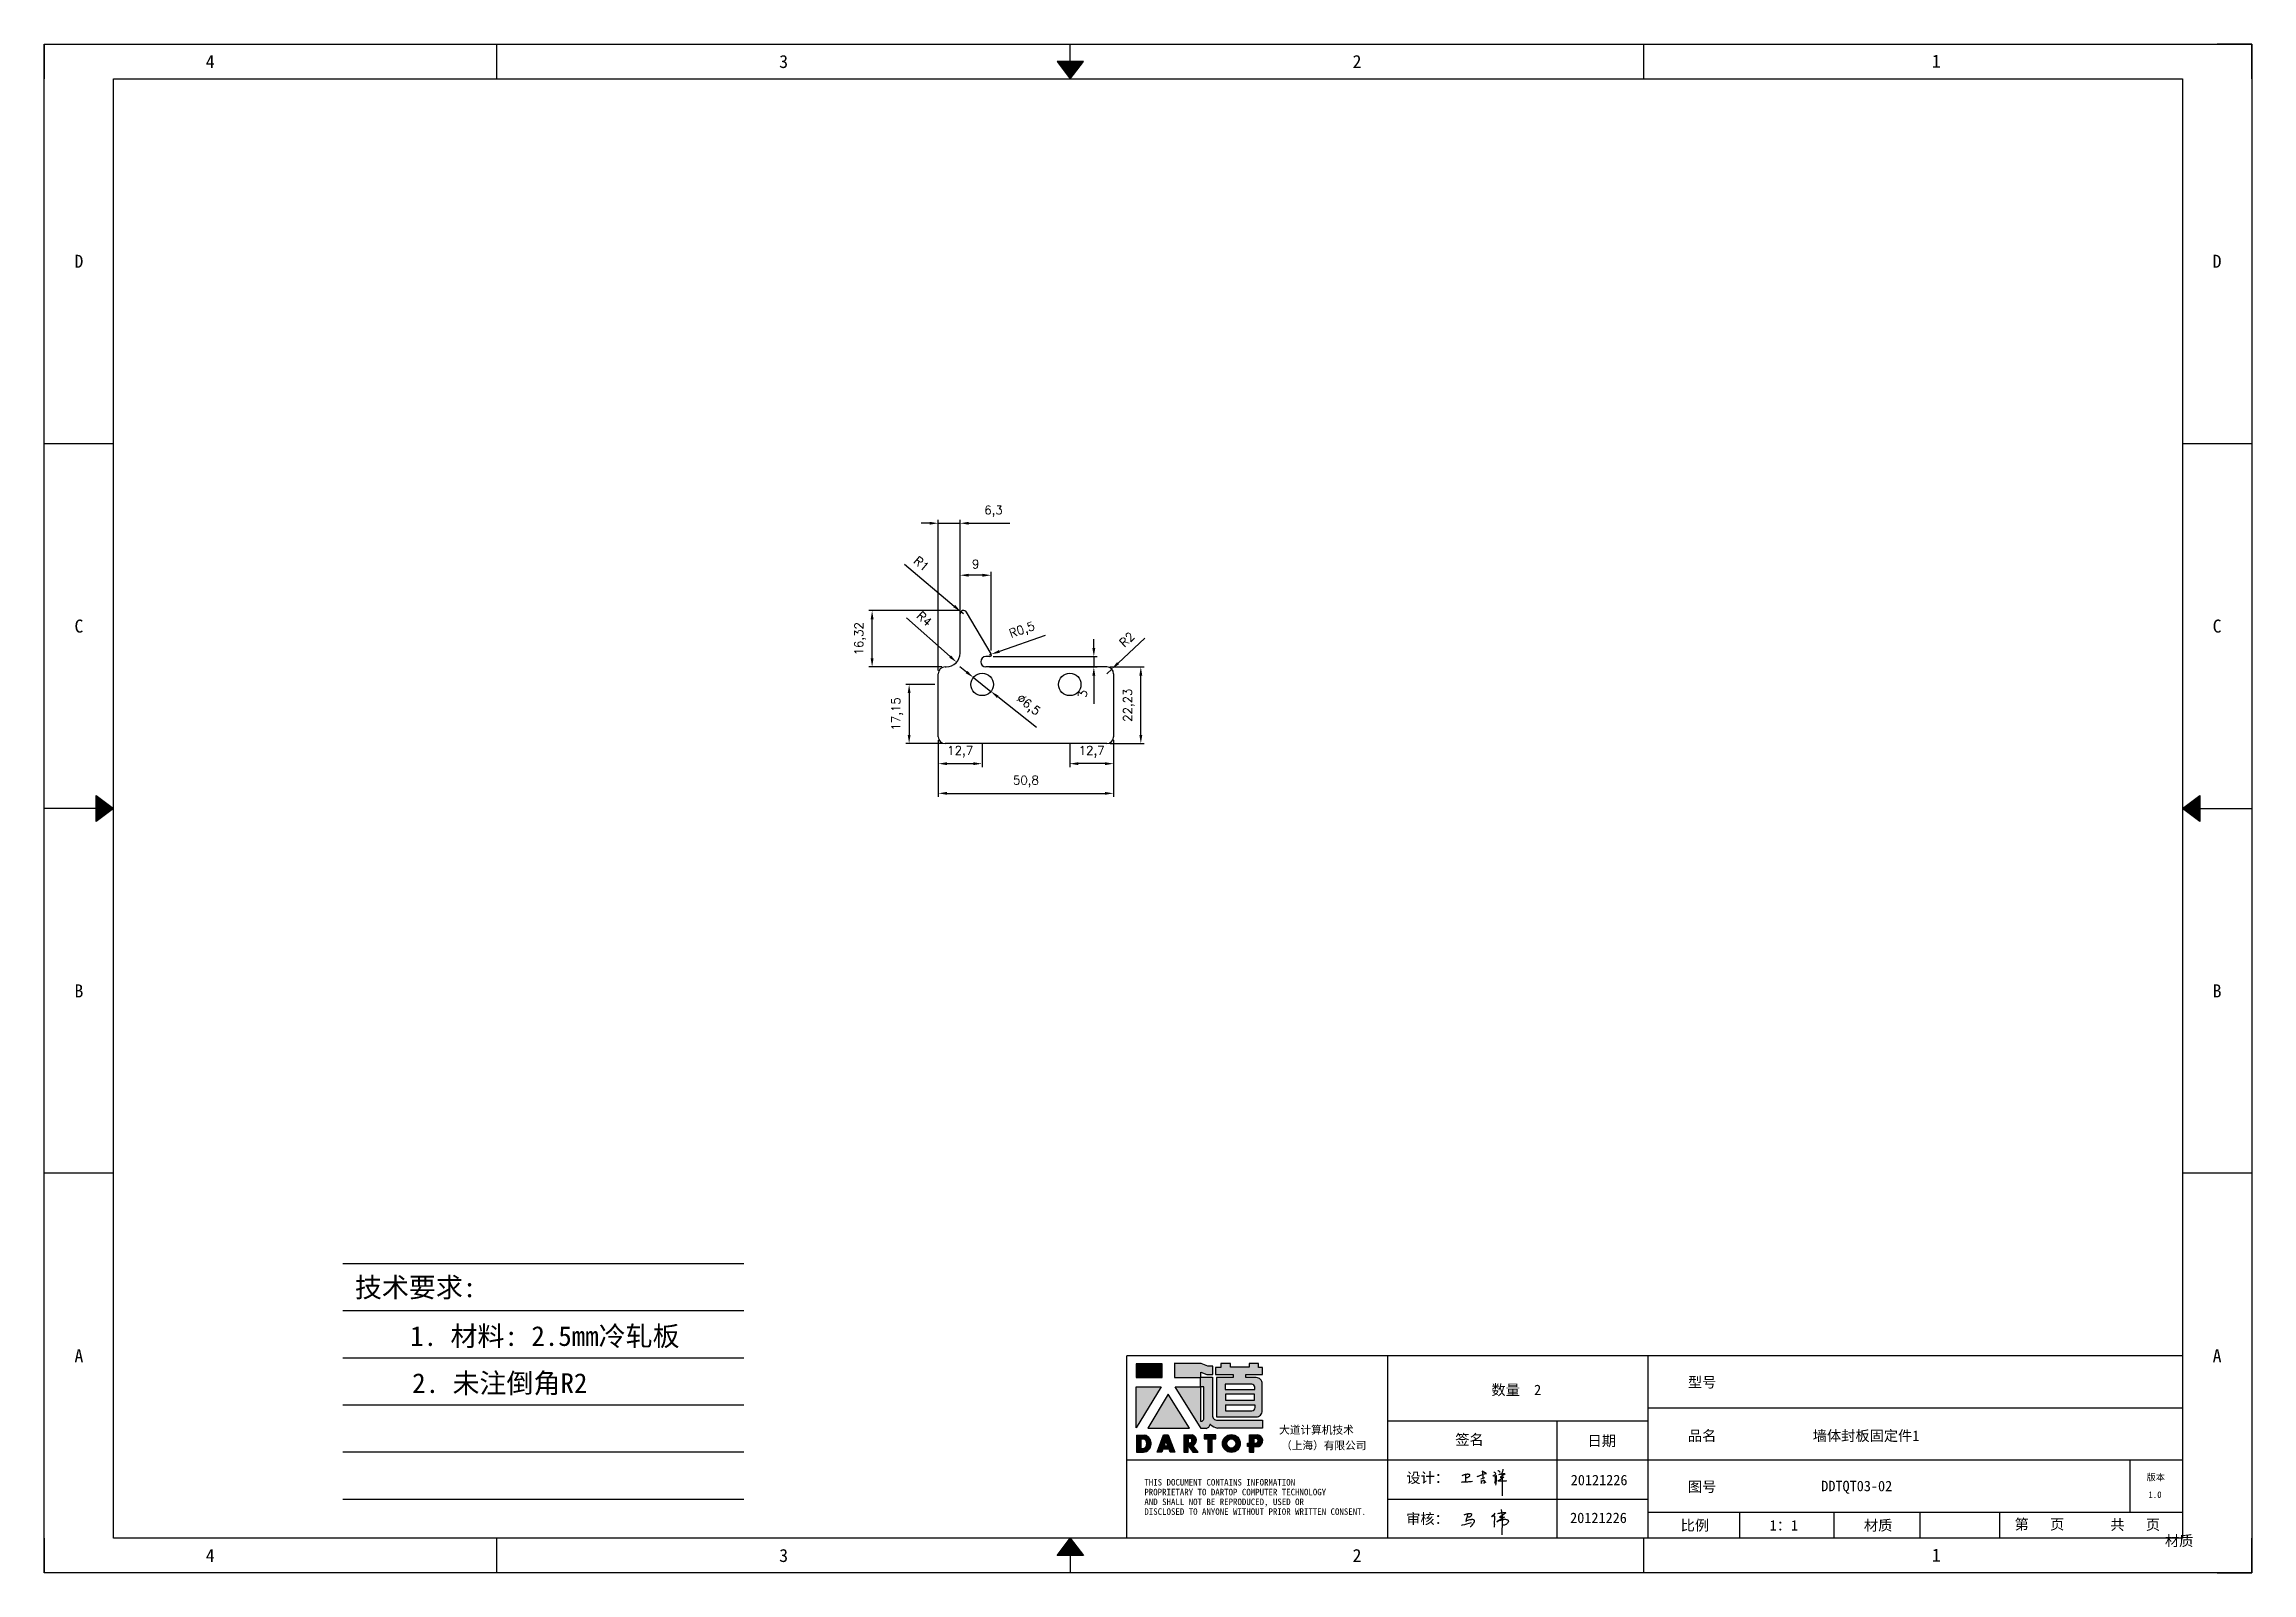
# Model space of a CAD drawing. Header units: millimetres. Extents: x 25928 to 50356, y -44172 to 20163.
# Drawn here: x 33732 to 34372, y -4013 to -3569 of the extents above; entities that cross this region are included whole.
import ezdxf
from ezdxf.enums import TextEntityAlignment as Align

# ---------------------------------------------------------------- set-up
doc = ezdxf.new("R2010")
doc.units = ezdxf.units.MM
doc.linetypes.add('DOT', pattern=[0.25, 0, -0.25])
doc.layers.add('4', color=7, linetype='Continuous')
doc.layers.add('print', color=30, linetype='Continuous')
doc.layers.add('dim', color=2, linetype='Continuous', lineweight=9)
doc.styles.add('Dartop', font='')
doc.styles.add('HZ', font='')
doc.styles.add('hzHT', font='simhei.ttf')
doc.styles.get("Standard").update_dxf_attribs({"font": 'txt', "bigfont": 'gbcbig.shx'})
doc.styles.get('Dartop').set_extended_font_data('FangSong_GB2312')
doc.styles.get('HZ').set_extended_font_data('SimSun')
doc.dimstyles.new('0.5small', dxfattribs={"dimtxt": 2.5, "dimasz": 2.5, "dimexe": 1, "dimexo": 1, "dimgap": 2, "dimtad": 1, "dimtxsty": 'Standard', "dimcen": 2.5, "dimadec": 0, "dimazin": 0, "dimtfac": 1, "dimtmove": 0, "dimatfit": 3, "dimfxl": 0, "dimarcsym": 0})

msp = doc.modelspace()

# ---------------------------------------------------------------- texts
at = {"color": 0}
for s, height, style, p in [('4', 3.777, 'Dartop', (33780.381, -3574.412)), ('3', 3.777, 'Dartop', (33946.57, -3574.412)), ('2', 3.777, 'Dartop', (34112.758, -3574.412)), ('1', 3.777, 'Dartop', (34280.668, -3574.292)), ('D', 3.777, 'Dartop', (33742.319, -3632.326)), ('D', 3.777, 'Dartop', (34362.04, -3632.326)), ('C', 3.777, 'Dartop', (33742.319, -3738.082)), ('C', 3.777, 'Dartop', (34362.04, -3738.082)), ('B', 3.777, 'Dartop', (33742.319, -3843.838)), ('B', 3.777, 'Dartop', (34362.04, -3843.838)), ('A', 3.777, 'Dartop', (33742.319, -3949.594)), ('A', 3.777, 'Dartop', (34362.04, -3949.594)), ('数量  2', 3.0216, 'hzHT', (34158.935, -3959.499)), ('型号', 3.0216, 'hzHT', (34212.788, -3957.28)), ('签名', 3.0216, 'hzHT', (34145.362, -3973.899)), ('日期', 3.0216, 'hzHT', (34183.702, -3974.271)), ('品名', 3.0216, 'hzHT', (34212.788, -3972.792)), ('墙体封板固定件1', 3.0216, 'hzHT', (34260.296, -3972.792)), ('20121226', 3.0216, 'hzHT', (34182.927, -3985.631)), ('图号', 3.0216, 'hzHT', (34212.788, -3987.561)), ('DDTQT03-02', 3.0216, 'hzHT', (34257.596, -3987.364)), ('版本', 1.8885, 'hzHT', (34344.269, -3984.824)), ('1.0', 1.8885, 'Dartop', (34344.042, -3989.871)), ('20121226', 3.0216, 'hzHT', (34182.747, -3996.594)), ('比例', 3.0216, 'hzHT', (34210.681, -3998.774)), ('1：1', 3.0216, 'hzHT', (34236.48, -3998.774)), ('材质', 3.0216, 'hzHT', (34263.806, -3998.774)), ('第   页', 3.0216, 'hzHT', (34310.548, -3998.461)), ('共   页', 3.0216, 'hzHT', (34338.304, -3998.571)), ('材质', 3.0216, 'hzHT', (34351.046, -4003.249)), ('4', 3.777, 'Dartop', (33780.381, -4007.508)), ('3', 3.777, 'Dartop', (33946.57, -4007.508)), ('2', 3.777, 'Dartop', (34112.758, -4007.508)), ('1', 3.777, 'Dartop', (34280.668, -4007.389))]:
    msp.add_text(s, height=height, dxfattribs=dict(at, style=style)).set_placement(p, align=Align.MIDDLE_CENTER)
at = {"style": 'HZ'}
for s, p in [('技术要求:', (33839.904, -3929.775)), ('     1. 材料: 2.5mm冷轧板', (33867.62, -3943.896)), ('2. 未注倒角R2       ', (33877.95, -3957.546))]:
    msp.add_text(s, height=5.733, dxfattribs=at).set_placement(p, align=Align.MIDDLE_CENTER)
at = {"color": 0, "style": 'hzHT'}
for s, height, p in [('THIS DOCUMENT CONTAINS INFORMATION', 1.8885, (34051.129, -3987.232)), ('设计：', 3.0216, (34127.057, -3986.488)), ('AND SHALL NOT BE REPRODUCED, USED OR', 1.8885, (34051.129, -3992.898)), ('PROPRIETARY TO DARTOP COMPUTER TECHNOLOGY', 1.8885, (34051.129, -3990.065)), ('DISCLOSED TO ANYONE WITHOUT PRIOR WRITTEN CONSENT.', 1.8885, (34051.129, -3995.73)), ('审核：', 3.0216, (34127.012, -3998.387))]:
    msp.add_text(s, height=height, dxfattribs=at).set_placement(p)
at = {"layer": '4', "color": 0, "style": 'hzHT'}
for s, p in [('大道计算机技术', (34090.189, -3972.232)), ('（上海）有限公司', (34090.759, -3976.749))]:
    msp.add_text(s, height=2.2662, dxfattribs=at).set_placement(p)

# ---------------------------------------------------------------- blocks, each defined once
blk = doc.blocks.new('*U405')
at = {"color": 254, "linetype": 'Continuous', "extrusion": (0, 0, -1)}
for points in [[(-17, 0.333), (-16.812, 0.25), (-17, 0.5)], [(-17, 0.333), (-17.188, 0.25), (-16.812, 0.25)], [(-17, 0.333), (-17, 0.5), (-17.188, 0.25)]]:
    blk.add_solid(points, dxfattribs=at)
blk = doc.blocks.new('*U404')
at = {"color": 254, "linetype": 'Continuous', "extrusion": (0, 0, -1)}
for points in [[(-33.167, 11), (-33, 11), (-33.25, 11.188)], [(-33.167, 11), (-33.25, 11.188), (-33.25, 10.812)], [(-33.167, 11), (-33.25, 10.812), (-33, 11)]]:
    blk.add_solid(points, dxfattribs=at)
blk = doc.blocks.new('*U406')
at = {"color": 254, "linetype": 'Continuous'}
for points in [[(17, 21.667), (17.188, 21.75), (16.812, 21.75)], [(17, 21.667), (16.812, 21.75), (17, 21.5)], [(17, 21.667), (17, 21.5), (17.188, 21.75)]]:
    blk.add_solid(points, dxfattribs=at)
blk = doc.blocks.new('*U403')
at = {"color": 254, "linetype": 'Continuous', "extrusion": (0, 0, -1)}
for points in [[(-0.833, 11), (-0.75, 10.812), (-0.75, 11.188)], [(-0.833, 11), (-0.75, 11.188), (-1, 11)], [(-0.833, 11), (-1, 11), (-0.75, 10.812)]]:
    blk.add_solid(points, dxfattribs=at)
blk = doc.blocks.new('dadao')
for p, q in [((48, 19.2), (44.9, 10.4)), ((44.9, 10.4), (51.2, 10.4)), ((51.2, 10.4), (48, 19.2))]:
    blk.add_line(p, q)
for points in [[(41.8, 121.6), (41.8, 143.7), (-0.4, 143.7), (-0.4, 121.6), (41.8, 121.6)], [(104.8, 122), (104.8, 130.3), (114.1, 126.3), (124.2, 126.3), (124.2, 139.6), (115.9, 139.6), (105.1, 143.9), (61.5, 143.9)], [(61.7, 144), (61.7, 121.3), (103.9, 121.3)], [(113.4, 38.7), (105.1, 38.7), (63, 106.5), (103.9, 106.5), (103.9, 120.9), (103.9, 121.3)], [(109.7, 53.6), (109.7, 106.2), (104.3, 106.2), (104.3, 50.4), (106.6, 50.4)], [(144.6, 94.4), (144.6, 84.8), (192, 84.8), (192, 94.1), (144.9, 94.1)], [(120.2, 45), (119.5, 45), (119.5, 44.6)], [(0, 28), (0, 0), (11.8, 0)], [(0.1, 28), (14, 28)], [(7.1, 21.8), (7.1, 6.1), (12, 6.1)], [(7.1, 21.8), (11.4, 21.8)], [(76.8, 28.2), (76.8, 0), (84.1, 0), (84.1, 11.1), (91.6, -0.1), (100.3, -0.1), (91.7, 11.1)], [(76.8, 28.2), (90.6, 28.2)], [(84, 22.7), (84, 15.3), (87.2, 15.3)], [(84, 22.7), (87.3, 22.7)], [(183.7, 0), (183.7, 9.6), (180.6, 9.6), (180.6, 14.9), (183.8, 14.9), (183.8, 28.1), (196.1, 28.1), (196.5, 28.1)], [(183.7, 0), (190.9, 0), (190.9, 9.6), (198.8, 9.6)], [(194.9, 22.3), (190.8, 22.3), (190.8, 15), (194.4, 15)]]:
    blk.add_lwpolyline(points)
blk.add_lwpolyline([(137.1, 144.2), (137.1, 137.9), (128.3, 137.9), (128.3, 126.5), (157.3, 126.5), (157.3, 121.5), (130.3, 121.5), (130.3, 57.5), (194.4, 57.5, 0.414214), (204.4, 67.5), (204.4, 111.3, 0.414214), (194.4, 121.3), (177.5, 121.3), (177.5, 126.3), (204.7, 126.3), (204.7, 137.7), (198.2, 137.7), (198.2, 143.9), (183.3, 143.9), (183.3, 138), (153, 138), (153, 144.2), (137.1, 144.2)], format="xyb", close=True)
for points in [[(104.8, 122), (123.4, 122), (123.4, 60, 0.414214), (131.4, 52), (204.8, 52), (204.8, 39.1), (131.7, 39.1)], [(144.3, 110.8), (144.3, 101.8), (192.3, 101.8), (192.3, 105.5, 0.414214), (187.3, 110.5), (144.3, 110.5)], [(144.6, 77), (144.6, 67.5), (187.6, 67.5, 0.414214), (192.6, 72.5), (192.6, 76.4), (144.6, 76.4)]]:
    blk.add_lwpolyline(points, format="xyb")
for points in [[(-0.3, 106.2), (40.4, 106.2), (-0.3, 39.7), (-0.3, 106.2)], [(51.7, 94.1), (18.4, 39.3), (86.2, 39.3)], [(43.8, 28.2), (51.8, 28.2), (62.6, -0.1), (55, -0.1), (53.2, 5), (42.9, 5), (41.1, 0), (33.6, 0)], [(110, 28.1), (110, 21.9), (116, 21.9), (116, -0.1), (123.2, -0.1), (123.2, 22), (129.2, 22), (129.2, 28.1), (110, 28.1)]]:
    blk.add_lwpolyline(points, close=True)
for radius in [14.5, 7.44]:
    blk.add_circle((154.2, 14.2), radius)
for centre, radius, start, end in [((99.2, 60.7), 12.6, 305.6399, 325.969), ((111.6, 46.7), 8.19, 282.9811, 347.6627), ((136, 61.7), 22.9, 226.7358, 259.3209), ((8.5, 13.9), 8.49, 294.2143, 69.7177), ((9.6, 14.2), 14.4, 278.6604, 72.3203), ((86.4, 19), 3.8, 282.527, 76.7196), ((88.6, 19.4), 8.95, 290.6073, 77.2124), ((193.7, 18.7), 3.8, 280.9891, 72.5513), ((195.7, 18.6), 9.51, 288.8959, 85.2442)]:
    blk.add_arc(centre, radius, start, end)
blk = doc.blocks.new('h')
for p, q in [((20768.1, -2360.9), (20773, -2359.1)), ((20769.5, -2366.9), (20769.8, -2370.6)), ((20769.8, -2370.6), (20770.9, -2378)), ((20770.9, -2378), (20771.5, -2370.6)), ((20772.4, -2369.3), (20774.9, -2367.8)), ((20773, -2359.1), (20784.1, -2355.2)), ((20773.3, -2331.8), (20775.3, -2338.7)), ((20789.1, -2340.9), (20773.5, -2331.9)), ((20775.3, -2338.7), (20775.6, -2351.2)), ((20775.6, -2351.2), (20775.5, -2357.3)), ((20782.2, -2369.2), (20780, -2377.1)), ((20780, -2377.1), (20788.3, -2371.3)), ((20780.1, -2366.4), (20780.8, -2366.4)), ((20781.9, -2367.4), (20782.2, -2369.2)), ((20845.7, -2343.5), (20848.4, -2353)), ((20848.9, -2370.3), (20847.9, -2424)), ((20848.4, -2353), (20848.9, -2370.3))]:
    blk.add_line(p, q)
for points in [[(20696.6, -2372.4, 0.002073), (20710.6, -2371.9, 0.016137), (20719.6, -2371.3, 0.008314), (20736.9, -2369.3)], [(20699.1, -2348.2, -0.029745), (20704.6, -2345.4, -0.046842), (20708.4, -2344.2, -0.00919), (20714.3, -2343, -0.018517), (20717.2, -2342.5, -0.037841), (20720.3, -2342.4, -0.039541), (20723.2, -2342.8, -0.149785), (20726, -2344.3, -0.204935), (20726.9, -2346.6, -0.074872), (20726.5, -2348.3, -0.061615), (20725.6, -2350.3, -0.034204), (20723.8, -2352.6, -0.045776), (20722.3, -2354.1, -0.054985), (20720.4, -2355.3, -0.036348), (20717.3, -2356.5, -0.067752), (20715.7, -2356.8, -0.043553), (20713.2, -2356.7)], [(20755, -2351.9, -0.024077), (20759.9, -2350.1, -0.013147), (20768.7, -2346.5, -0.00522), (20775.4, -2344.1, -0.018517), (20777.3, -2343.4, -0.008274), (20786.3, -2341, -0.039541), (20788.3, -2340.8, -0.079216), (20789.4, -2341, -0.204935)], [(20813.5, -2350.1, 0.007348), (20815.9, -2348.7, 0.008421), (20818, -2347.3, 0.009459), (20819.7, -2346.2, -0.016325), (20820.7, -2345.5, -0.173771), (20821.8, -2345.3, -0.085159), (20823.9, -2346, -0.125883), (20826, -2347.9, -0.160659), (20826.6, -2350.1, -0.010447), (20826.5, -2352.3, -0.008247), (20826.2, -2355.1, -0.002698), (20825.3, -2374, 0.001562), (20823.9, -2383.7, 0.016137)], [(20816.8, -2335, -0.053561), (20819.6, -2336.1, -0.075272), (20821.3, -2337.3, -0.005295), (20822.5, -2338.5, -0.009337), (20823.1, -2339.1, -0.026146), (20823.7, -2339.8, -0.016644), (20824.5, -2340.9)], [(20832.1, -2329.2, -0.053561), (20834.9, -2330.3, -0.075272), (20836.7, -2331.5, -0.005295), (20837.8, -2332.6, -0.009337), (20838.5, -2333.3, -0.026146), (20839, -2334, -0.016644), (20839.8, -2335.1)], [(20836, -2343.7, -0.02797), (20842.1, -2342.6, -0.048868), (20845.6, -2342.2, -0.00919), (20851.1, -2341.4, -0.018517), (20853.9, -2341.1, -0.037841), (20856.7, -2341.2, -0.039541), (20859.4, -2341.6, -0.018282), (20840.6, -2354.7, -0.000937)], [(20847.6, -2340.2, 0.021784), (20849.6, -2335.9, 0.028296), (20850.8, -2332.4, 0.008136), (20851.9, -2328.2, 0.028913), (20852.2, -2327, 0.08193), (20852.1, -2325.9, 0.075058), (20851.7, -2324.7, 0.275043)]]:
    blk.add_lwpolyline(points, format="xyb")
for points in [[(20711.3, -2343.5), (20711.3, -2343.5), (20711.5, -2355.8), (20710.7, -2368), (20710.6, -2371.9)], [(20821.5, -2350.6), (20822.4, -2359.2), (20822.2, -2364.9), (20821.7, -2369), (20821.3, -2376.3), (20823.6, -2368.5), (20827.2, -2366.3), (20829.5, -2366.3)], [(20840.6, -2354.7), (20850, -2354.7), (20855, -2354.3), (20845.9, -2361.1), (20840.5, -2364), (20833, -2367.5), (20863.2, -2367.4), (20865.9, -2367.3)]]:
    blk.add_lwpolyline(points)
for centre, radius, start, end in [((20773.7, -2371.2), 2.3, 121.9907, 163.60158), ((20787.5, -2406), 40.3, 100.61827, 108.24823), ((20780.8, -2367.6), 1.15, 9.4675, 90)]:
    blk.add_arc(centre, radius, start, end)
blk = doc.blocks.new('*D475')
at = {"layer": 'Defpoints', "color": 0}
for p in [(33991.4, -3770.14), (34042.2, -3770.14), (34042.2, -3786.57)]:
    blk.add_point(p, dxfattribs=at)
at = {"layer": 'dim', "color": 0, "lineweight": -2}
for p, q in [((33991.4, -3771.14), (33991.4, -3787.57)), ((34042.2, -3771.14), (34042.2, -3787.57)), ((33993.9, -3786.57), (34039.7, -3786.57))]:
    blk.add_line(p, q, dxfattribs=at)
at = {"layer": 'dim', "color": 0}
for points in [[(33993.9, -3786.15), (33993.9, -3786.98), (33991.4, -3786.57)], [(34039.7, -3786.15), (34039.7, -3786.98), (34042.2, -3786.57)]]:
    blk.add_solid(points, dxfattribs=at)
at = {"layer": 'dim', "color": 0, "insert": (34016.8, -3783.11), "char_height": 2.5, "attachment_point": 5}
blk.add_mtext('50,8', dxfattribs=at)
blk = doc.blocks.new('*D476')
at = {"layer": 'Defpoints', "color": 0}
for p in [(34040.2, -3749.91), (34050.1, -3749.91), (34040.2, -3772.14)]:
    blk.add_point(p, dxfattribs=at)
at = {"layer": 'dim', "color": 0, "lineweight": -2}
for p, q in [((34041.2, -3749.91), (34051.1, -3749.91)), ((34050.1, -3769.64), (34050.1, -3752.41)), ((34041.2, -3772.14), (34051.1, -3772.14))]:
    blk.add_line(p, q, dxfattribs=at)
at = {"layer": 'dim', "color": 0}
for points in [[(34049.68, -3752.41), (34050.52, -3752.41), (34050.1, -3749.91)], [(34049.68, -3769.64), (34050.52, -3769.64), (34050.1, -3772.14)]]:
    blk.add_solid(points, dxfattribs=at)
at = {"layer": 'dim', "color": 0, "insert": (34046.64, -3761.02), "char_height": 2.5, "attachment_point": 5, "rotation": 90}
blk.add_mtext('22,23', dxfattribs=at)
blk = doc.blocks.new('*D415')
at = {"layer": 'Defpoints', "color": 0}
for p in [(34040.2, -3751.91), (34041.66, -3750.54)]:
    blk.add_point(p, dxfattribs=at)
at = {"layer": 'dim', "color": 0, "lineweight": -2}
for p, q in [((34051.28, -3741.55), (34043.49, -3748.84)), ((34040.2, -3751.91), (34041.66, -3750.54))]:
    blk.add_line(p, q, dxfattribs=at)
at = {"layer": 'dim', "color": 0}
blk.add_solid([(34043.21, -3748.53), (34043.78, -3749.14), (34041.66, -3750.54)], dxfattribs=at)
at = {"layer": 'dim', "color": 0, "insert": (34046.08, -3741.97), "char_height": 2.5, "attachment_point": 5, "rotation": 43.07054}
blk.add_mtext('R2', dxfattribs=at)
blk = doc.blocks.new('*D416')
at = {"layer": 'Defpoints', "color": 0}
for p in [(33993.7, -3745.91), (33996.7, -3748.56)]:
    blk.add_point(p, dxfattribs=at)
at = {"layer": 'dim', "color": 0, "lineweight": -2}
blk.add_line((33982.16, -3735.69), (33994.83, -3746.9), dxfattribs=at)
at = {"layer": 'dim', "color": 0}
blk.add_solid([(33995.1, -3746.59), (33994.55, -3747.21), (33996.7, -3748.56)], dxfattribs=at)
at = {"layer": 'dim', "color": 0, "insert": (33987.37, -3735.96), "char_height": 2.5, "attachment_point": 5, "rotation": 318.48873}
blk.add_mtext('R4', dxfattribs=at)
blk = doc.blocks.new('*D417')
at = {"layer": 'Defpoints', "color": 0}
for p in [(33997.94, -3733.91), (33998.7, -3734.55)]:
    blk.add_point(p, dxfattribs=at)
at = {"layer": 'dim', "color": 0, "lineweight": -2}
for p, q in [((33981.61, -3720.1), (33996.03, -3732.29)), ((33998.7, -3734.55), (33997.94, -3733.91))]:
    blk.add_line(p, q, dxfattribs=at)
at = {"layer": 'dim', "color": 0}
blk.add_solid([(33996.3, -3731.97), (33995.76, -3732.61), (33997.94, -3733.91)], dxfattribs=at)
at = {"layer": 'dim', "color": 0, "insert": (33986.51, -3719.99), "char_height": 2.5, "attachment_point": 5, "rotation": 319.78793}
blk.add_mtext('R1', dxfattribs=at)
blk = doc.blocks.new('*D477')
at = {"layer": 'Defpoints', "color": 0}
for p in [(34006.28, -3746.41), (34006.75, -3746.25)]:
    blk.add_point(p, dxfattribs=at)
at = {"layer": 'dim', "color": 0, "lineweight": -2}
for p, q in [((34022.33, -3740.82), (34009.11, -3745.43)), ((34006.28, -3746.41), (34006.75, -3746.25))]:
    blk.add_line(p, q, dxfattribs=at)
at = {"layer": 'dim', "color": 0}
blk.add_solid([(34008.97, -3745.03), (34009.25, -3745.82), (34006.75, -3746.25)], dxfattribs=at)
at = {"layer": 'dim', "color": 0, "insert": (34015.76, -3739.45), "char_height": 2.5, "attachment_point": 5, "rotation": 19.21054}
blk.add_mtext('R0,5', dxfattribs=at)
blk = doc.blocks.new('*D478')
at = {"layer": 'Defpoints', "color": 0}
for p in [(33972.22, -3733.59), (33998.44, -3733.59), (33993.4, -3749.91)]:
    blk.add_point(p, dxfattribs=at)
at = {"layer": 'dim', "color": 0, "lineweight": -2}
for p, q in [((33997.44, -3733.59), (33971.22, -3733.59)), ((33972.22, -3747.41), (33972.22, -3736.09)), ((33992.4, -3749.91), (33971.22, -3749.91))]:
    blk.add_line(p, q, dxfattribs=at)
at = {"layer": 'dim', "color": 0}
for points in [[(33971.8, -3736.09), (33972.64, -3736.09), (33972.22, -3733.59)], [(33971.8, -3747.41), (33972.64, -3747.41), (33972.22, -3749.91)]]:
    blk.add_solid(points, dxfattribs=at)
at = {"layer": 'dim', "color": 0, "insert": (33968.76, -3741.75), "char_height": 2.5, "attachment_point": 5, "rotation": 90}
blk.add_mtext('16,32', dxfattribs=at)
blk = doc.blocks.new('*D479')
at = {"layer": 'Defpoints', "color": 0}
for p in [(33997.7, -3723.34), (33997.7, -3734.55), (34006.71, -3746.16)]:
    blk.add_point(p, dxfattribs=at)
at = {"layer": 'dim', "color": 0, "lineweight": -2}
for p, q in [((33997.7, -3733.55), (33997.7, -3722.34)), ((34004.21, -3723.34), (34000.2, -3723.34)), ((34006.71, -3745.16), (34006.71, -3722.34))]:
    blk.add_line(p, q, dxfattribs=at)
at = {"layer": 'dim', "color": 0}
for points in [[(34000.2, -3722.92), (34000.2, -3723.76), (33997.7, -3723.34)], [(34004.21, -3722.92), (34004.21, -3723.76), (34006.71, -3723.34)]]:
    blk.add_solid(points, dxfattribs=at)
at = {"layer": 'dim', "color": 0, "insert": (34002.2, -3720.09), "char_height": 2.5, "attachment_point": 5}
blk.add_mtext('9', dxfattribs=at)
blk = doc.blocks.new('*D480')
at = {"layer": 'Defpoints', "color": 0}
for p in [(34006.28, -3746.91), (34005.2, -3749.91), (34036.48, -3749.91)]:
    blk.add_point(p, dxfattribs=at)
at = {"layer": 'dim', "color": 0, "lineweight": -2}
for p, q in [((34036.48, -3744.41), (34036.48, -3741.91)), ((34007.28, -3746.91), (34037.48, -3746.91)), ((34036.48, -3746.91), (34036.48, -3749.91)), ((34006.2, -3749.91), (34037.48, -3749.91)), ((34036.48, -3752.41), (34036.48, -3760.58))]:
    blk.add_line(p, q, dxfattribs=at)
at = {"layer": 'dim', "color": 0}
for points in [[(34036.06, -3744.41), (34036.9, -3744.41), (34036.48, -3746.91)], [(34036.06, -3752.41), (34036.9, -3752.41), (34036.48, -3749.91)]]:
    blk.add_solid(points, dxfattribs=at)
at = {"layer": 'dim', "color": 0, "insert": (34033.23, -3757.74), "char_height": 2.5, "attachment_point": 5, "rotation": 90}
blk.add_mtext('3', dxfattribs=at)
blk = doc.blocks.new('*D481')
at = {"layer": 'Defpoints', "color": 0}
for p in [(33991.4, -3770.14), (34004.1, -3770.93), (34004.1, -3777.96)]:
    blk.add_point(p, dxfattribs=at)
at = {"layer": 'dim', "color": 0, "lineweight": -2}
for p, q in [((33991.4, -3771.14), (33991.4, -3778.96)), ((34004.1, -3771.93), (34004.1, -3778.96)), ((33993.9, -3777.96), (34001.6, -3777.96))]:
    blk.add_line(p, q, dxfattribs=at)
at = {"layer": 'dim', "color": 0}
for points in [[(33993.9, -3777.55), (33993.9, -3778.38), (33991.4, -3777.96)], [(34001.6, -3777.55), (34001.6, -3778.38), (34004.1, -3777.96)]]:
    blk.add_solid(points, dxfattribs=at)
at = {"layer": 'dim', "color": 0, "insert": (33997.75, -3774.5), "char_height": 2.5, "attachment_point": 5}
blk.add_mtext('12,7', dxfattribs=at)
blk = doc.blocks.new('*D418')
at = {"layer": 'Defpoints', "color": 0}
for p in [(34029.5, -3770.93), (34042.2, -3770.14), (34029.5, -3777.96)]:
    blk.add_point(p, dxfattribs=at)
at = {"layer": 'dim', "color": 0, "lineweight": -2}
for p, q in [((34029.5, -3771.93), (34029.5, -3778.96)), ((34042.2, -3771.14), (34042.2, -3778.96)), ((34039.7, -3777.96), (34032, -3777.96))]:
    blk.add_line(p, q, dxfattribs=at)
at = {"layer": 'dim', "color": 0}
for points in [[(34032, -3777.55), (34032, -3778.38), (34029.5, -3777.96)], [(34039.7, -3777.55), (34039.7, -3778.38), (34042.2, -3777.96)]]:
    blk.add_solid(points, dxfattribs=at)
at = {"layer": 'dim', "color": 0, "insert": (34035.85, -3774.5), "char_height": 2.5, "attachment_point": 5}
blk.add_mtext('12,7', dxfattribs=at)
blk = doc.blocks.new('*D482')
at = {"layer": 'Defpoints', "color": 0}
for p in [(33991.4, -3754.99), (33982.95, -3772.14), (33993.4, -3772.14)]:
    blk.add_point(p, dxfattribs=at)
at = {"layer": 'dim', "color": 0, "lineweight": -2}
for p, q in [((33990.4, -3754.99), (33981.95, -3754.99)), ((33982.95, -3757.49), (33982.95, -3769.64)), ((33992.4, -3772.14), (33981.95, -3772.14))]:
    blk.add_line(p, q, dxfattribs=at)
at = {"layer": 'dim', "color": 0}
for points in [[(33982.53, -3757.49), (33983.37, -3757.49), (33982.95, -3754.99)], [(33982.53, -3769.64), (33983.37, -3769.64), (33982.95, -3772.14)]]:
    blk.add_solid(points, dxfattribs=at)
at = {"layer": 'dim', "color": 0, "insert": (33979.49, -3763.56), "char_height": 2.5, "attachment_point": 5, "rotation": 90}
blk.add_mtext('17,15', dxfattribs=at)
blk = doc.blocks.new('*D483')
at = {"layer": 'Defpoints', "color": 0}
for p in [(34001.56, -3752.97), (34006.65, -3757.01)]:
    blk.add_point(p, dxfattribs=at)
at = {"layer": 'dim', "color": 0, "lineweight": -2}
for p, q in [((33999.6, -3751.42), (33997.64, -3749.86)), ((34001.56, -3752.97), (34006.65, -3757.01)), ((34019.9, -3767.52), (34008.61, -3758.56))]:
    blk.add_line(p, q, dxfattribs=at)
at = {"layer": 'dim', "color": 0}
for points in [[(33999.86, -3751.09), (33999.34, -3751.74), (34001.56, -3752.97)], [(34008.87, -3758.24), (34008.35, -3758.89), (34006.65, -3757.01)]]:
    blk.add_solid(points, dxfattribs=at)
at = {"layer": 'dim', "color": 0, "insert": (34017.38, -3761.11), "char_height": 2.5, "attachment_point": 5, "rotation": 321.58163}
blk.add_mtext('∅6,5', dxfattribs=at)
blk = doc.blocks.new('*D484')
at = {"layer": 'Defpoints', "color": 0}
for p in [(33997.7, -3708.27), (33997.7, -3745.91), (33991.4, -3751.91)]:
    blk.add_point(p, dxfattribs=at)
at = {"layer": 'dim', "color": 0, "lineweight": -2}
for p, q in [((33988.9, -3708.27), (33986.4, -3708.27)), ((33991.4, -3750.91), (33991.4, -3707.27)), ((33991.4, -3708.27), (33997.7, -3708.27)), ((33997.7, -3744.91), (33997.7, -3707.27)), ((34000.2, -3708.27), (34012.12, -3708.27))]:
    blk.add_line(p, q, dxfattribs=at)
at = {"layer": 'dim', "color": 0}
for points in [[(33988.9, -3707.85), (33988.9, -3708.68), (33991.4, -3708.27)], [(34000.2, -3707.85), (34000.2, -3708.68), (33997.7, -3708.27)]]:
    blk.add_solid(points, dxfattribs=at)
at = {"layer": 'dim', "color": 0, "insert": (34007.41, -3704.81), "char_height": 2.5, "attachment_point": 5}
blk.add_mtext('6,3', dxfattribs=at)

# ---------------------------------------------------------------- dimensions: what is measured, and where the dimension line sits
at = {"layer": 'dim'}
dim = msp.add_linear_dim(base=(33997.704, -3708.267), p1=(33991.404, -3751.909), p2=(33997.704, -3745.909), dimstyle='0.5small', override={"dimpost": '\\X'}, dxfattribs=at)
dim.commit()
dim.dimension.update_dxf_attribs({"geometry": '*D484', "text_midpoint": (34007.412, -3704.809)})
for center, mpoint, picture, middle in [((33998.704, -3734.552), (33997.94, -3733.906), '*D417', (33984.411, -3722.468)), ((33993.704, -3745.909), (33996.699, -3748.56), '*D416', (33985.217, -3738.397))]:
    dim = msp.add_radius_dim(center=center, mpoint=mpoint, dimstyle='0.5small', override={"dimpost": '\\X'}, dxfattribs=at)
    dim.commit()
    dim.dimension.update_dxf_attribs({"geometry": picture, "text_midpoint": middle, "dimtype": 164})
for base, p1, p2, picture, middle in [((33997.704, -3723.34), (34006.706, -3746.158), (33997.704, -3734.552), '*D479', (34002.205, -3723.34)), ((34042.204, -3786.567), (33991.404, -3770.139), (34042.204, -3770.139), '*D475', (34016.804, -3786.567)), ((34004.104, -3777.963), (33991.404, -3770.139), (34004.104, -3770.934), '*D481', (33997.754, -3777.963))]:
    dim = msp.add_linear_dim(base=base, p1=p1, p2=p2, dimstyle='0.5small', override={"dimpost": '\\X'}, dxfattribs=at)
    dim.commit()
    dim.dimension.update_dxf_attribs({"geometry": picture, "text_midpoint": middle, "dimtype": 160})
for base, p1, p2, angle, picture, middle in [((33972.219, -3733.587), (33993.404, -3749.909), (33998.439, -3733.587), 90, '*D478', (33972.219, -3741.748)), ((34029.504, -3777.963), (34042.204, -3770.139), (34029.504, -3770.934), 180, '*D418', (34035.854, -3777.963))]:
    dim = msp.add_linear_dim(base=base, p1=p1, p2=p2, angle=angle, dimstyle='0.5small', override={"dimpost": '\\X'}, dxfattribs=at)
    dim.commit()
    dim.dimension.update_dxf_attribs({"geometry": picture, "text_midpoint": middle, "dimtype": 160})
for center, mpoint, picture, middle in [((34006.276, -3746.413), (34006.748, -3746.249), '*D477', (34015.761, -3739.446)), ((34040.204, -3751.909), (34041.665, -3750.543), '*D415', (34046.081, -3741.966))]:
    dim = msp.add_radius_dim(center=center, mpoint=mpoint, dimstyle='0.5small', override={"dimpost": '\\X'}, dxfattribs=at)
    dim.commit()
    dim.dimension.update_dxf_attribs({"geometry": picture, "text_midpoint": middle})
for base, p1, p2, picture, middle in [((34036.479, -3749.909), (34006.276, -3746.913), (34005.204, -3749.909), '*D480', (34033.229, -3757.742)), ((33982.951, -3772.139), (33991.404, -3754.989), (33993.404, -3772.139), '*D482', (33979.492, -3763.564)), ((34050.101, -3749.909), (34040.204, -3772.139), (34040.204, -3749.909), '*D476', (34046.643, -3761.024))]:
    dim = msp.add_linear_dim(base=base, p1=p1, p2=p2, angle=90, dimstyle='0.5small', override={"dimpost": '\\X'}, dxfattribs=at)
    dim.commit()
    dim.dimension.update_dxf_attribs({"geometry": picture, "text_midpoint": middle})
dim = msp.add_diameter_dim_2p(p1=(34001.557, -3752.969), p2=(34006.65, -3757.008), dimstyle='0.5small', override={"dimpost": '\\X'}, dxfattribs=at)
dim.commit()
dim.dimension.update_dxf_attribs({"geometry": '*D483', "text_midpoint": (34017.385, -3761.108)})

# ---------------------------------------------------------------- hatches: boundary and pattern name
for points in [[(34056.271, -3951.933), (34048.738, -3951.933), (34048.738, -3955.869), (34056.271, -3955.869)], [(34056.029, -3958.623), (34048.758, -3958.623), (34048.758, -3970.495)], [(34058.044, -3960.778), (34052.101, -3970.574), (34064.203, -3970.574)], [(34071.888, -3972.578), (34068.449, -3972.578), (34068.449, -3973.67), (34069.522, -3973.67), (34069.522, -3977.602), (34070.807, -3977.602), (34070.807, -3973.667), (34071.888, -3973.667)]]:
    msp.add_hatch(color=0).paths.add_polyline_path(points)
h = msp.add_hatch(color=0)
h.paths.add_polyline_path([(34067.53, -3954.326), (34069.193, -3955.044), (34070.99, -3955.044), (34070.99, -3952.665), (34069.507, -3952.665), (34067.575, -3951.902), (34059.831, -3951.902), (34059.831, -3955.925), (34067.366, -3955.925), (34067.366, -3956.007), (34067.366, -3958.578), (34060.059, -3958.578), (34067.574, -3970.672), (34069.062, -3970.672, 0.2793748), (34070.149, -3969.616), (34070.149, -3969.56), (34070.28, -3969.56, 0.1431454), (34072.329, -3970.603), (34085.387, -3970.603), (34085.387, -3968.309), (34072.273, -3968.309, -0.4142136), (34070.845, -3966.881), (34070.845, -3955.798), (34067.53, -3955.798)])
h.paths.add_polyline_path([(34067.441, -3958.63), (34068.399, -3958.63), (34068.399, -3968.017, -0.0889357), (34067.844, -3968.587), (34067.438, -3968.587)], flags=16)
h = msp.add_hatch(color=0)
h.paths.add_polyline_path([(34085.365, -3952.998), (34084.203, -3952.998), (34084.203, -3951.892), (34081.547, -3951.892), (34081.547, -3952.943), (34076.125, -3952.943), (34076.125, -3951.837), (34073.286, -3951.837), (34073.286, -3952.963), (34071.716, -3952.963), (34071.716, -3955.001), (34076.894, -3955.001), (34076.894, -3955.902), (34072.069, -3955.902), (34072.069, -3967.312), (34083.524, -3967.312, 0.4142136), (34085.309, -3965.526), (34085.309, -3957.712, 0.4142136), (34083.524, -3955.927), (34080.496, -3955.927), (34080.496, -3955.043), (34085.365, -3955.043)])
h.paths.add_polyline_path([(34082.259, -3957.861, -0.4142136), (34083.151, -3958.754), (34083.151, -3959.409), (34074.576, -3959.409), (34074.576, -3957.861)], flags=16)
h.paths.add_polyline_path([(34083.096, -3960.79), (34083.096, -3962.448), (34074.631, -3962.448), (34074.631, -3960.79)], flags=16)
h.paths.add_polyline_path([(34083.207, -3963.94), (34083.207, -3964.65, -0.4142136), (34082.314, -3965.543), (34074.631, -3965.543), (34074.631, -3963.94)], flags=16)
h = msp.add_hatch(color=0)
h.paths.add_polyline_path([(34051.306, -3972.596), (34048.811, -3972.596), (34048.811, -3977.587), (34050.912, -3977.587, 0.7930159)])
h.paths.add_polyline_path([(34050.949, -3976.494), (34050.077, -3976.494), (34050.077, -3973.689), (34050.853, -3973.689, -0.6713609)], flags=16)
h = msp.add_hatch(color=0)
h.paths.add_polyline_path([(34058.063, -3972.555), (34056.64, -3972.555), (34054.809, -3977.592), (34056.157, -3977.592), (34056.475, -3976.7), (34058.301, -3976.7), (34058.626, -3977.603), (34059.985, -3977.603)])
h.paths.add_polyline_path([(34057.952, -3975.738), (34056.82, -3975.738), (34057.376, -3974.155)], flags=16)
h = msp.add_hatch(color=0)
h.paths.add_polyline_path([(34064.983, -3972.559), (34062.529, -3972.559), (34062.529, -3977.595), (34063.826, -3977.595), (34063.826, -3975.599), (34065.158, -3977.613), (34066.725, -3977.613), (34065.191, -3975.611, 0.7440549)])
h.paths.add_polyline_path([(34063.814, -3974.853), (34063.814, -3973.531), (34064.393, -3973.531, -0.796809), (34064.385, -3974.853)], flags=16)
h = msp.add_hatch(color=0)
h.paths.add_polyline_path([(34073.758, -3975.059, 1), (34078.93, -3975.059, 1)])
h.paths.add_polyline_path([(34077.672, -3975.059, -1), (34075.016, -3975.059, -1)], flags=16)
h = msp.add_hatch(color=0)
h.paths.add_polyline_path([(34083.89, -3972.571), (34083.816, -3972.571), (34081.629, -3972.571), (34081.629, -3974.921), (34081.048, -3974.921), (34081.048, -3975.875), (34081.619, -3975.875), (34081.619, -3977.586), (34082.896, -3977.586), (34082.896, -3975.869), (34084.299, -3975.869, 0.8123038)])
h.paths.add_polyline_path([(34082.877, -3974.915), (34082.877, -3973.6), (34083.604, -3973.6, -0.7782134), (34083.53, -3974.915)], flags=16)

# ---------------------------------------------------------------- linework, layer by layer
at = {"color": 0, "linetype": 'DOT'}
for p, q in [((33732.247, -3569.376), (34362.04, -3569.376)), ((33732.247, -4002.472), (33732.247, -3579.448)), ((34372.112, -3579.448), (34372.112, -4002.472)), ((34362.04, -4012.544), (33732.247, -4012.544))]:
    msp.add_line(p, q, dxfattribs=at)
at = {"color": 0}
for p, q in [((33732.247, -3569.376), (33732.247, -3579.448)), ((33863.476, -3579.448), (33863.476, -3569.376)), ((34029.664, -3574.412), (34029.664, -3569.376)), ((34195.852, -3579.448), (34195.852, -3569.376)), ((34372.112, -3569.376), (34362.04, -3569.376)), ((34372.112, -3579.448), (34372.112, -3569.376)), ((33752.391, -4002.472), (33752.391, -3579.448)), ((33752.391, -3579.448), (34351.968, -3579.448)), ((34351.968, -3579.448), (34351.968, -4002.472)), ((33752.391, -3685.204), (33732.247, -3685.204)), ((34372.112, -3685.204), (34351.968, -3685.204)), ((33747.355, -3790.96), (33732.247, -3790.96)), ((34357.004, -3790.96), (34372.112, -3790.96)), ((33752.391, -3896.716), (33732.247, -3896.716)), ((34372.112, -3896.716), (34351.968, -3896.716)), ((34351.968, -3949.594), (34046.031, -3949.594)), ((34046.031, -4002.472), (34046.031, -3949.594)), ((34121.571, -3949.594), (34121.571, -4002.472)), ((34197.111, -4002.472), (34197.111, -3949.594)), ((34197.111, -3964.702), (34351.968, -3964.702)), ((34121.571, -3968.479), (34197.111, -3968.479)), ((34170.672, -3968.479), (34170.672, -4002.472)), ((34046.031, -3979.81), (34121.571, -3979.81)), ((34121.571, -3979.81), (34351.968, -3979.81)), ((34336.86, -3994.918), (34336.86, -3979.81)), ((34121.571, -3991.141), (34197.111, -3991.141)), ((34197.111, -3994.918), (34351.968, -3994.918)), ((34223.688, -4002.472), (34223.688, -3994.918)), ((34251.077, -4002.472), (34251.077, -3994.918)), ((34275.976, -4002.472), (34275.976, -3994.918)), ((34299.09, -4002.472), (34299.09, -3994.918)), ((33732.247, -4002.472), (33732.247, -4012.544)), ((34351.968, -4002.472), (33752.391, -4002.472)), ((33863.476, -4012.544), (33863.476, -4002.472)), ((34195.852, -4012.544), (34195.852, -4002.472)), ((34372.112, -4012.544), (34372.112, -4002.472)), ((34029.664, -4007.508), (34029.664, -4012.544)), ((34362.04, -4012.544), (34372.112, -4012.544))]:
    msp.add_line(p, q, dxfattribs=at)
for p, q in [((33997.704, -3745.909), (33997.704, -3734.552)), ((34006.706, -3746.158), (33999.564, -3734.041)), ((34006.276, -3746.913), (34005.204, -3746.909)), ((33991.404, -3770.139), (33991.404, -3751.909)), ((33993.404, -3749.909), (33993.704, -3749.909)), ((34040.204, -3749.909), (34005.204, -3749.909)), ((34042.204, -3751.909), (34042.204, -3770.139)), ((34040.204, -3772.139), (33993.404, -3772.139)), ((34154.012, -3997.306), (34153.27, -3997.708)), ((34154.546, -3997.021), (34154.012, -3997.306)), ((34154.043, -3996.42), (34154.987, -3996.42)), ((34155.49, -3996.374), (34154.546, -3997.021)), ((34154.58, -3994.18), (34154.797, -3995.99)), ((34154.832, -3997.327), (34154.752, -4001.487)), ((34154.797, -3995.99), (34154.832, -3997.327)), ((34154.987, -3996.42), (34155.49, -3996.374))]:
    msp.add_line(p, q)
for points in [[(34029.664, -3579.448), (34033.441, -3574.412), (34025.887, -3574.412), (34029.664, -3579.448)], [(33752.391, -3790.96), (33747.355, -3794.737), (33747.355, -3787.183), (33752.391, -3790.96)], [(34351.968, -3790.96), (34357.004, -3787.183), (34357.004, -3794.737), (34351.968, -3790.96)], [(34029.664, -4002.472), (34033.441, -4007.508), (34025.887, -4007.508), (34029.664, -4002.472)]]:
    msp.add_lwpolyline(points, close=True, dxfattribs=at)
for points in [[(34143.837, -3995.767, -0.029745), (34144.268, -3995.55, -0.0468422), (34144.561, -3995.456, -0.0091902), (34145.017, -3995.364, -0.0185172), (34145.246, -3995.331, -0.0378406), (34145.482, -3995.324, -0.0395413), (34145.706, -3995.351, -0.1497852), (34145.925, -3995.471, -0.2049352), (34145.992, -3995.644, -0.0748717), (34145.967, -3995.781, -0.0616146), (34145.892, -3995.933, -0.0342039), (34145.757, -3996.111, -0.0457759), (34145.636, -3996.227, -0.054985), (34145.49, -3996.319, -0.0363479), (34145.248, -3996.415, -0.0677521), (34145.126, -3996.436, -0.0435534), (34144.936, -3996.426)], [(34153.27, -3997.708, -0.029745), (34153.944, -3997.37, -0.0468422), (34154.4, -3997.223, -0.0091902), (34155.111, -3997.08, -0.0185172), (34155.468, -3997.028, -0.0378406), (34155.836, -3997.016, -0.0395413), (34156.186, -3997.06, -0.1497852), (34156.528, -3997.246, -0.2049352), (34156.633, -3997.517, -0.0748717), (34156.593, -3997.73, -0.0616146), (34156.477, -3997.967, -0.0342039), (34156.266, -3998.245, -0.0457759), (34156.077, -3998.425, -0.054985), (34155.849, -3998.568, -0.0363479), (34155.471, -3998.719, -0.0677521), (34155.282, -3998.751, -0.0435534), (34154.984, -3998.736)], [(34153.579, -3995.306, -0.0279703), (34154.19, -3995.194, -0.0488679), (34154.543, -3995.156, -0.0091902), (34155.1, -3995.074, -0.0185172), (34155.377, -3995.048, -0.0378406), (34155.663, -3995.054, -0.0395413), (34155.932, -3995.102, -0.0182819), (34154.043, -3996.42, -0.0009369)]]:
    msp.add_lwpolyline(points, format="xyb")
msp.add_lwpolyline([(34144.789, -3995.408), (34144.789, -3995.408), (34144.644, -3996.293), (34144.406, -3997.125), (34144.251, -3997.636)])
for centre in [(34004.104, -3754.989), (34029.504, -3754.989)]:
    msp.add_circle(centre, 3.25)
for centre, radius, start, end in [((33998.704, -3734.552), 1, 30.699723, 180), ((33993.704, -3745.909), 4, 270, 0), ((34005.204, -3748.409), 1.5, 90, 270), ((34006.276, -3746.413), 0.5, 270, 30.699723), ((33993.404, -3751.909), 2, 90, 180), ((34040.204, -3751.909), 2, 0, 90), ((33993.404, -3770.139), 2, 180, 270), ((34040.204, -3770.139), 2, 270, 0), ((34142.732, -3997.172), 1.596, 281.076982, 291.212632), ((34107.631, -3854.696), 148.319, 283.91895, 284.971512), ((34146.69, -4001.858), 4.876, 113.202449, 120.017497), ((34145.546, -3999.188), 1.971, 102.47486, 113.202449), ((34148.402, -4012.099), 15.195, 100.36867, 102.47486), ((34145.229, -3997.919), 1.257, 283.816254, 294.030509), ((34146.342, -4000.836), 3.745, 96.125337, 100.36867), ((34145.497, -3998.542), 0.58, 294.836428, 309.901134), ((34137.764, -3991.408), 11.096, 316.919563, 320.58866), ((34146.142, -3998.977), 1.875, 87.457037, 96.125337), ((34146.149, -3998.82), 1.717, 78.399567, 87.457037), ((34144.052, -3996.798), 2.821, 324.094808, 331.378357), ((34146.392, -3997.638), 0.511, 44.324655, 78.399567), ((34146.242, -3997.905), 0.377, 319.573073, 337.48549), ((34145.204, -3997.075), 1.694, 324.910666, 333.348429), ((34146.028, -3997.383), 0.825, 326.76781, 340.871018), ((34146.554, -3997.479), 0.284, 357.998393, 44.324655), ((34146.277, -3997.47), 0.561, 340.871018, 357.998393), ((34148.048, -3989.775), 7.458, 299.265464, 300.9495), ((34164.943, -4052.288), 57.583, 102.46592, 103.2053), ((34125.702, -3968.453), 38.128, 313.366132, 315.296084), ((34272.943, -4016.686), 121.7, 171.410173, 171.768083), ((34152.519, -3996.305), 0.244, 52.375745, 91.291159), ((33938.071, -3989.389), 214.732, 357.565664, 358.057278), ((34152.435, -3996.267), 0.279, 357.196828, 33.705179), ((34146.146, -3995.856), 6.583, 352.912546, 354.802684), ((34148.616, -3996.08), 4.103, 354.802684, 357.196828)]:
    msp.add_arc(centre, radius, start, end)
at = {"layer": 'Defpoints'}
for p, q in [((33818.791, -3922.886), (33935.05, -3922.886)), ((33818.791, -3936.536), (33935.05, -3936.536)), ((33818.791, -3936.536), (33935.05, -3936.536)), ((33818.791, -3950.186), (33935.05, -3950.186)), ((33818.791, -3963.836), (33935.05, -3963.836)), ((33818.791, -3977.486), (33935.05, -3977.486)), ((33818.791, -3991.136), (33935.05, -3991.136))]:
    msp.add_line(p, q, dxfattribs=at)
at = {"layer": 'print'}
msp.add_lwpolyline([(33732.247, -3569.376), (34372.112, -3569.376), (34372.112, -4012.544), (33732.247, -4012.544)], close=True, dxfattribs=at)

# ---------------------------------------------------------------- block references
at = {"color": 0, "linetype": 'Continuous', "xscale": 20.14402654906928, "yscale": 20.14402654906928, "zscale": 20.14402654906928}
for name, p in [('*U406', (33687.215, -4012.544)), ('*U403', (33732.247, -4012.544)), ('*U404', (33687.215, -4012.544)), ('*U405', (33687.215, -4012.544))]:
    msp.add_blockref(name, p, dxfattribs=at)
at = {"color": 0}
for name, p, xscale, yscale, zscale in [('dadao', (34048.811, -3977.587), 0.1785493262164481, 0.1785493262164481, 0.1785493262164481), ('h', (32539.616, -3802.411), 0.07747410198493163, 0.07747410198493163, 0.07747410198493163)]:
    msp.add_blockref(name, p, dxfattribs=dict(at, xscale=xscale, yscale=yscale, zscale=zscale))

msp.set_redraw_order([(e.dxf.handle, doc.entitydb.next_handle()) for e in msp.query("TEXT MTEXT ATTDEF DIMENSION ARC_DIMENSION")])  # texts and dimensions are drawn at this point

doc.saveas('drawing.dxf')
